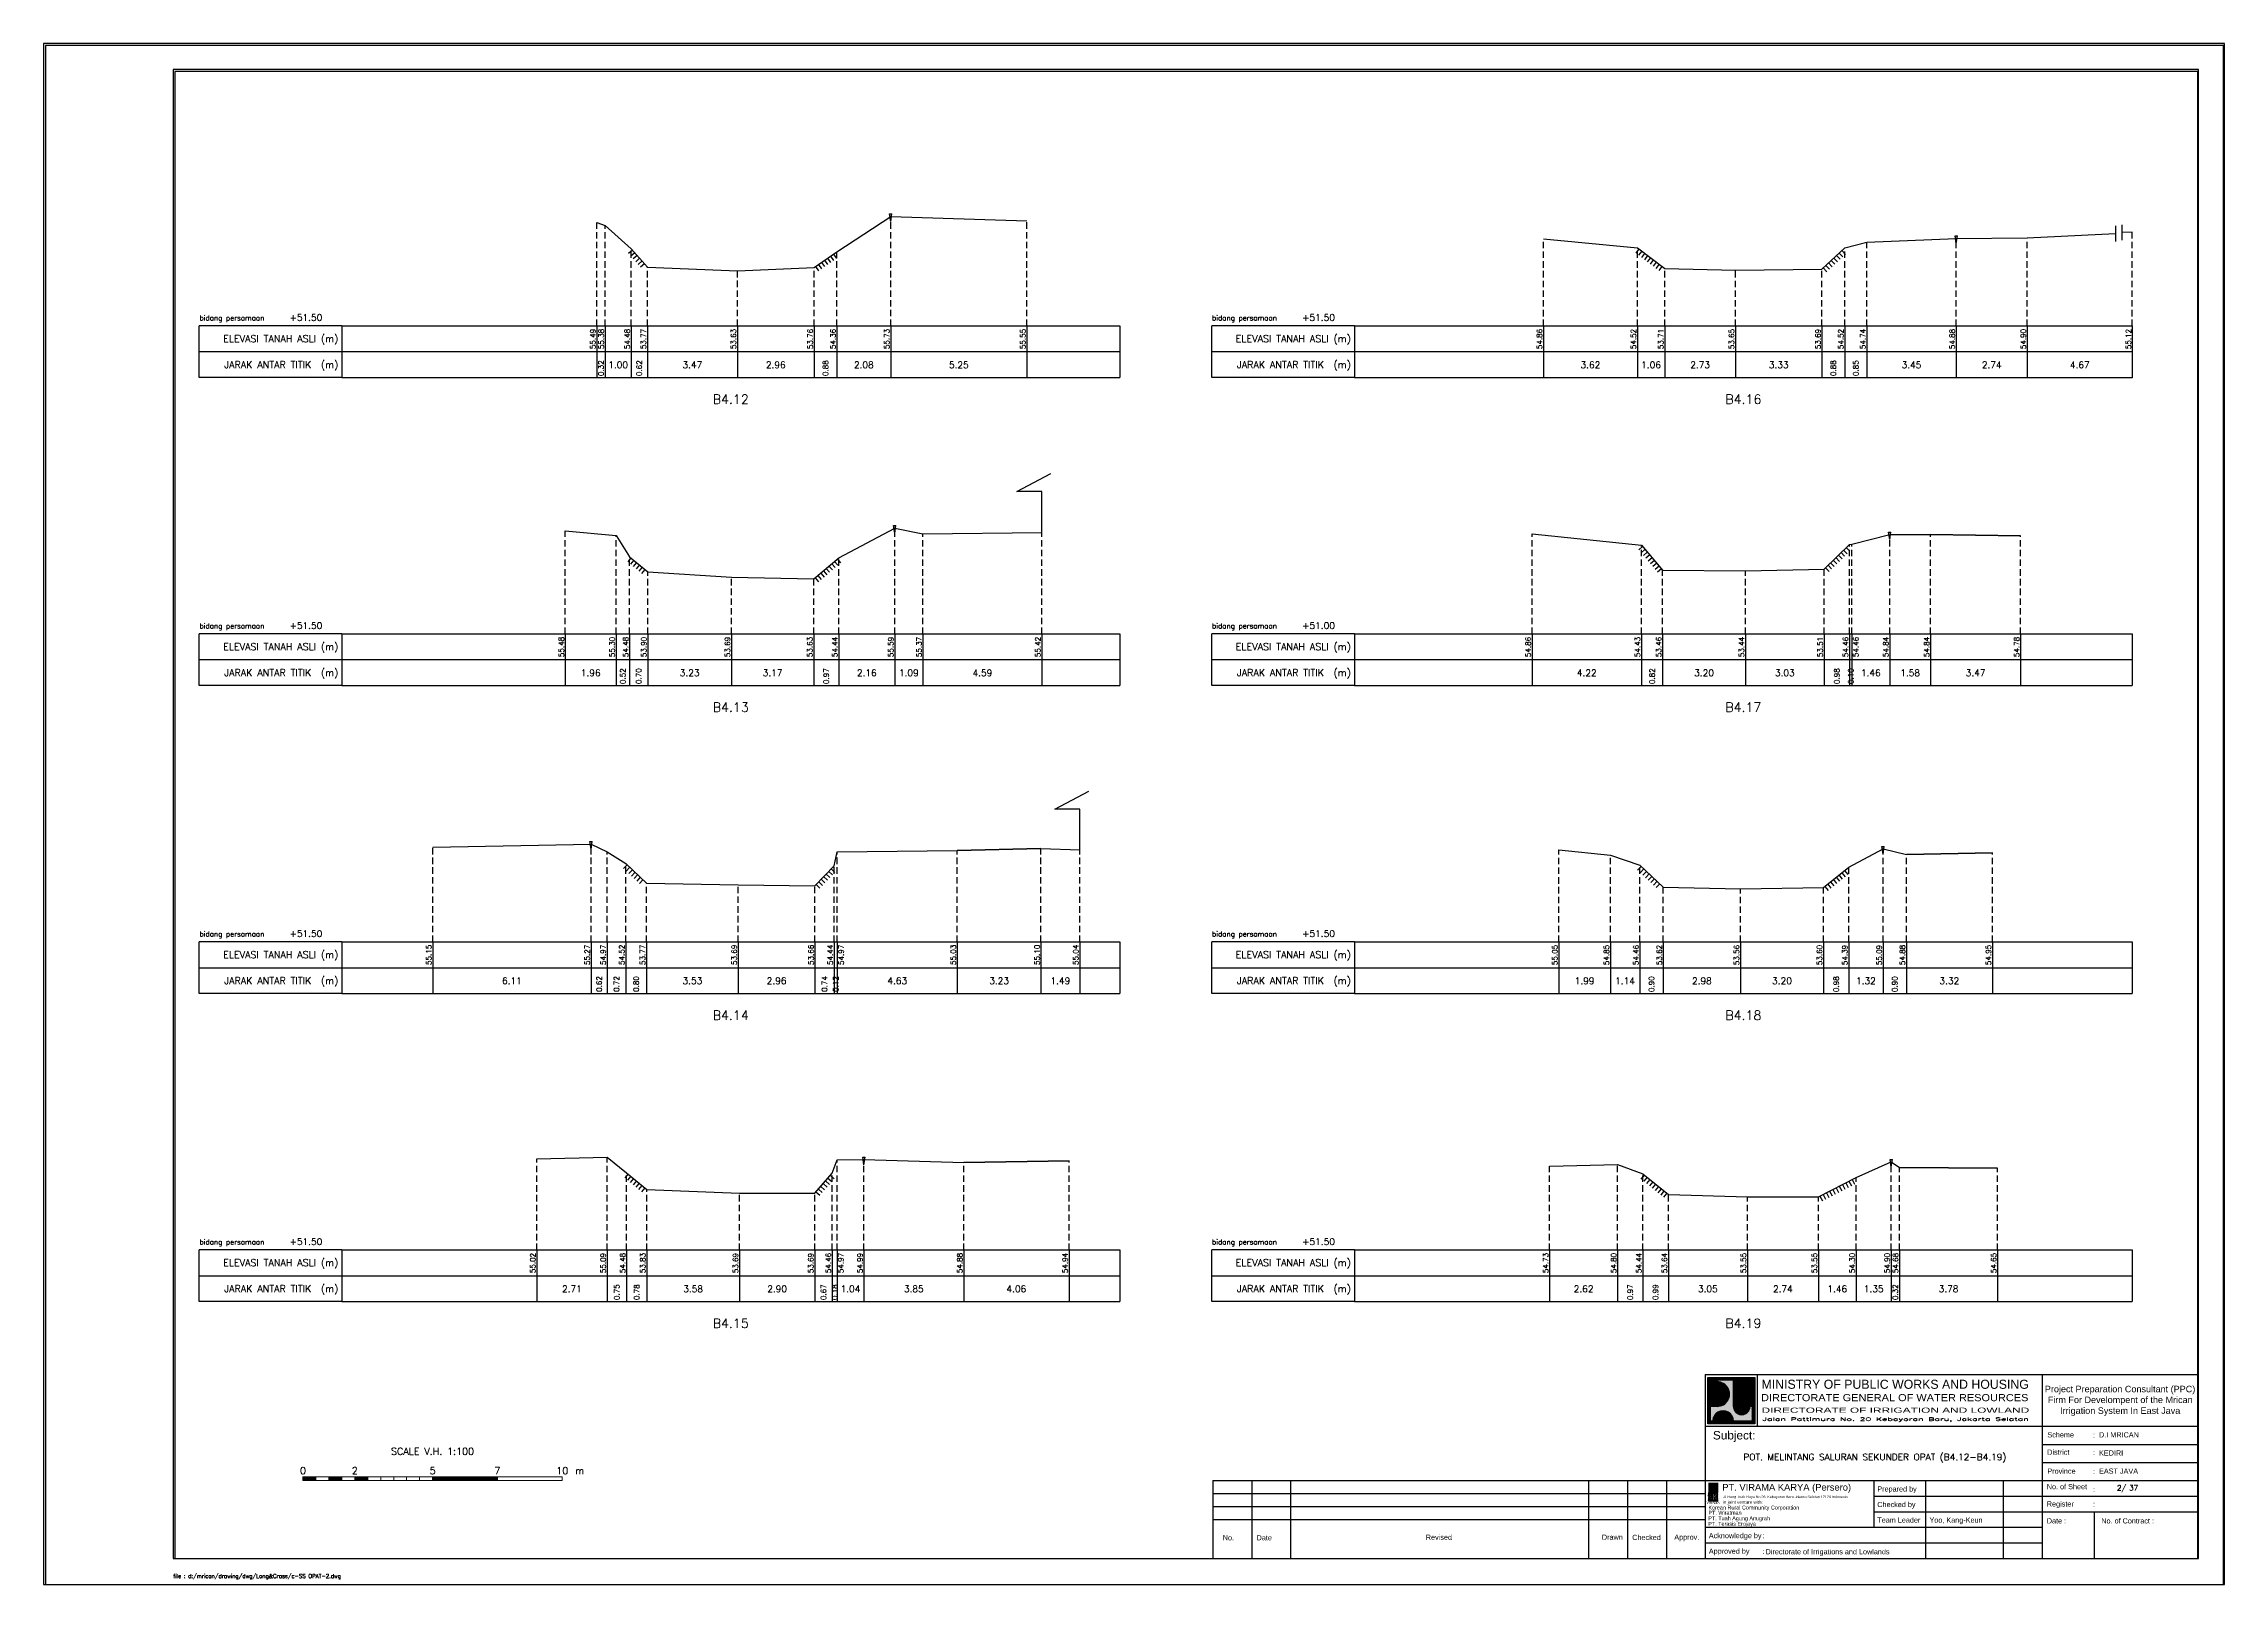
# Model space of a CAD drawing. Header units: inches. Extents: x -11 to 3175, y -842 to -783.
# Drawn here: x 81 to 165.1, y -842 to -782.6 of the extents above; entities that cross this region are included whole.
import ezdxf
from ezdxf.enums import TextEntityAlignment as Align

# ---------------------------------------------------------------- set-up
doc = ezdxf.new("R2010")
doc.units = ezdxf.units.IN
doc.header["$MEASUREMENT"] = 0
doc.linetypes.add('DASHED2', pattern=[0.375, 0.25, -0.125])
doc.layers.add('KOP', color=7, linetype='Continuous')
doc.layers.add('pelengkap', color=7, linetype='Continuous')
doc.styles.add('ARIAL', font='arial.ttf')
doc.styles.add('battang01', font='arial.ttf')
doc.styles.add('L100', font='simplex.shx', dxfattribs={"height": 0.254})
doc.styles.add('L140', font='simplex.shx', dxfattribs={"height": 0.356})
doc.styles.add('L60', font='simplex.shx', dxfattribs={"height": 0.152})
doc.styles.add('L80', font='simplex.shx', dxfattribs={"height": 0.203})
doc.styles.add('ROMANS-N', font='ROMANS.SHX', dxfattribs={"width": 0.8})
doc.styles.add('SONDU', font='arial.ttf')
doc.styles.get("Standard").update_dxf_attribs({"font": 'simplex.shx'})
doc.styles.add('STYLE1', font='arial.ttf', dxfattribs={"height": 0.2})
pattern_1 = [(45, (0, 0), (-0.08838834764831843, 0.08838834764831845), [])]

# ---------------------------------------------------------------- blocks, each defined once
blk = doc.blocks.new('kop')
at = {"layer": 'KOP'}
h = blk.add_hatch(color=3, dxfattribs=at)
h.paths.add_polyline_path([(609.8653532927285, 69.7965174242664), (591.8076082223538, 69.7965174242664), (591.8076082223538, 51.90947071793616), (609.8653532927285, 51.90947071793616)])
h.paths.add_polyline_path([(592.1020534932645, 52.24844148547069), (592.1020534932645, 69.50460869670152), (609.5341911203627, 69.50460869670152), (609.5341911203627, 52.24844148547069)], flags=16)
edge = h.paths.add_edge_path(flags=0)
edge.add_line((608.873529834174, 52.90910277674104), (601.6712012034158, 52.90910277674104))
edge.add_ellipse((597.6820295724688, 52.91975268540099), major_axis=(2.820780363398898, 2.820780363398898), ratio=0.9999999999999934, start_angle=314.8470375744171, end_angle=495.1529624255826)
edge.add_line((593.6928579415221, 52.90910277674104), (592.7627147794652, 52.90910277674104))
edge.add_line((592.7627147794651, 52.90910277674104), (592.7627147794651, 58.62619728620361))
edge.add_line((592.7627147794651, 58.62619728620368), (595.428986556629, 58.62619728620368))
edge.add_ellipse((595.4289865566291, 63.36824099147847), major_axis=(-3.353131261170752, 3.353131261170752), ratio=0.9999999999999983, start_angle=134.9999999999999, end_angle=314.9999999999999)
edge.add_line((595.4289865566291, 68.11028469675327), (595.4289865566291, 68.84394741944757))
edge.add_line((595.4289865566291, 68.84394741944752), (601.6547436091821, 68.84394741944752))
edge.add_line((601.6547436091821, 68.84394741944752), (601.6547436091821, 58.59413430307072))
edge.add_ellipse((604.8563547331537, 58.62619728605213), major_axis=(2.263994459030571, 2.263994459030571), ratio=0.9999999999991376, start_angle=135.5737774266452, end_angle=315.0000000026869)
edge.add_line((608.0581264027169, 58.62619728620368), (608.873529834174, 58.62619728620368))
edge.add_line((608.873529834174, 58.62619728620368), (608.873529834174, 52.9091027767411))
h = blk.add_hatch(dxfattribs=at)
h.set_pattern_fill('ANSI31', color=21)
h.set_pattern_definition(pattern_1)
h.paths.add_polyline_path([(609.5341911203627, 69.50460869670152), (592.1020534932645, 69.50460869670152), (592.1020534932645, 52.24844148547069), (609.5341911203627, 52.24844148547069)])
edge = h.paths.add_edge_path(flags=16)
edge.add_line((608.0581264038578, 58.62619728331649), (608.873529834174, 58.62619728331649))
edge.add_line((608.873529834174, 58.62619728331649), (608.873529834174, 52.90910277674104))
edge.add_line((608.873529834174, 52.90910277674104), (601.6712012043477, 52.90910277674104))
edge.add_ellipse((597.6820295732255, 52.91975268530538), major_axis=(-2.820780363950464, 2.820780363950464), ratio=0.9999999999999999, start_angle=224.8470375717975, end_angle=405.1529624282025)
edge.add_line((593.6928579421033, 52.90910277674104), (592.7627147794651, 52.90910277674104))
edge.add_line((592.7627147794651, 52.90910277674104), (592.7627147794651, 58.62619728331649))
edge.add_line((592.7627147794651, 58.62619728331649), (595.4289865705781, 58.62619728331649))
edge.add_ellipse((595.4289865571182, 63.3682409894528), major_axis=(-3.353131262124677, 3.353131262124677), ratio=0.9999999999999912, start_angle=134.9999999999997, end_angle=314.9999999999998)
edge.add_line((595.4289865571182, 68.11028469676671), (595.4289865571182, 68.84394741944752))
edge.add_line((595.4289865571182, 68.84394741944752), (601.6547436095548, 68.84394741944752))
edge.add_line((601.6547436095548, 68.84394741944752), (601.6547436095548, 58.5941344047481))
edge.add_ellipse((604.8563547345466, 58.62619728331649), major_axis=(-2.263994459341034, 2.263994459341035), ratio=0.999999999999965, start_angle=45.57377555810933, end_angle=225.000000000001)
h = blk.add_hatch(color=3, dxfattribs=at)
edge = h.paths.add_edge_path()
edge.add_line((601.6547436091821, 68.84394741944752), (595.4289865566291, 68.84394741944752))
edge.add_line((595.4289865566291, 68.84394741944752), (595.4289865566291, 68.11028469675321))
edge.add_ellipse((595.4289865566291, 63.36824099147847), major_axis=(-3.353131261170759, 3.353131261170758), ratio=0.9999999999999979, start_angle=134.9999999999999, end_angle=314.99999999999994, ccw=False)
edge.add_line((595.4289865566291, 58.62619728620368), (592.7627147794652, 58.62619728620368))
edge.add_line((592.7627147794651, 58.62619728620368), (592.7627147794651, 52.9091027767411))
edge.add_line((592.7627147794651, 52.90910277674104), (593.692857941522, 52.90910277674104))
edge.add_ellipse((597.6820295724688, 52.91975268540099), major_axis=(-2.820780363398898, 2.820780363398898), ratio=0.9999999999999934, start_angle=-135.1529624255826, end_angle=45.15296242558293, ccw=False)
edge.add_line((601.6712012034156, 52.90910277674104), (608.8735298341738, 52.90910277674104))
edge.add_line((608.873529834174, 52.90910277674104), (608.873529834174, 58.62619728620361))
edge.add_line((608.873529834174, 58.62619728620368), (608.0581264027169, 58.62619728620368))
edge.add_ellipse((604.856354733136, 58.62619728987087), major_axis=(2.263994459042317, 2.263994459042318), ratio=0.9999999999997576, start_angle=134.426222510409, end_angle=314.999999934367, ccw=False)
edge.add_line((601.6547436091821, 58.65826027636805), (601.6547436091821, 68.8439474194476))
h = blk.add_hatch(dxfattribs=at)
h.set_pattern_fill('ANSI31', color=41)
h.set_pattern_definition(pattern_1)
h.paths.add_polyline_path([(595.5939701222399, 25.44229578518152), (591.9923714647559, 25.44229578518152), (591.9923714647559, 22.12011222587194), (595.5939701222399, 22.12011222587194)])
h.paths.add_polyline_path([(594.8290399212113, 23.80107538915849), (595.486404190889, 22.50553331270966), (594.9518442189607, 22.50553331270966), (594.3704352444638, 23.59173922572727), (594.3704352444638, 22.50553331270966), (593.8526512319377, 22.50553331270966), (593.8526512319377, 24.7253559070662), (593.2416323709347, 22.50553331270966), (592.8436656118323, 22.50553331270966), (592.1206616099082, 25.0450254569166), (592.6728596590955, 25.0450254569166), (593.0257276515837, 23.53939475651638), (593.4088768836065, 25.0450254569166), (594.3704352444638, 25.0450254569166), (594.3704352444638, 23.99209855350495), (594.8904903176194, 25.0450254569166), (595.4627761213299, 25.0450254569166)], flags=16)
at = {"color": 2}
blk.add_lwpolyline([(-49.29008735655361, -9.987386569675465), (790.6905617838997, -9.987386569675465), (790.6905617838997, 583.2926438577114), (-49.29008735655361, 583.2926438577114)], close=True, dxfattribs=at)
at = {"color": 6}
blk.add_lwpolyline([(0.6493091440684111, 0.0004927304488262507), (780.7026824837753, 0.0004927304488262507), (780.7026824837753, 573.3047645575871), (0.6493091440684111, 573.3047645575871)], close=True, dxfattribs=at)
at = {"layer": 'KOP', "color": 5}
for p, q in [((590.8030303217506, 70.96299432783698), (590.8030303217506, 29.98464833497903)), ((590.8030303217506, 70.96299432783698), (780.7026824837753, 70.96299432783698)), ((400.9033781597261, 29.98464833497903), (400.9033781597261, 0.0004927304488262507)), ((400.9033781597261, 29.98464833497903), (590.8030303217506, 29.98464833497903)), ((590.8030303217506, 29.98464833497903), (590.8030303217506, 0.0004927304488262507))]:
    blk.add_line(p, q, dxfattribs=at)
at = {"layer": 'KOP', "color": 3}
for p, q in [((591.8076082223538, 69.7965174242664), (609.8653532927285, 69.7965174242664)), ((591.8076082223538, 51.90947071793616), (591.8076082223538, 69.7965174242664)), ((592.1020534932645, 69.50460869670152), (609.5341911203627, 69.50460869670152)), ((592.1020534932645, 52.24844148547069), (592.1020534932645, 69.50460869670152)), ((595.4289865571182, 68.84394741502373), (595.4289865571182, 68.1102846954029)), ((595.4289865566291, 68.84394741944752), (601.6547436091821, 68.84394741944752)), ((601.6547436095548, 58.59413430414176), (601.6547436095548, 68.84394741502373)), ((609.5341911203627, 69.50460869670152), (609.5341911203627, 52.24844148547069)), ((609.8653532927285, 69.7965174242664), (609.8653532927285, 51.90947071793616)), ((609.8653532927285, 51.90947071793616), (591.8076082223538, 51.90947071793616)), ((609.5341911203627, 52.24844148547069), (592.1020534932645, 52.24844148547069)), ((592.7627147794651, 52.90910277674104), (592.7627147794651, 58.62619728620368)), ((595.4289865571182, 58.62619728331649), (592.7627147799426, 58.62619728331649)), ((593.6928579415221, 52.90910277674104), (592.7627147794651, 52.90910277674104)), ((608.873529834174, 52.90910277674104), (601.6712012034156, 52.90910277674104)), ((608.8735298352565, 58.62619728331649), (608.0581264038578, 58.62619728331649)), ((608.873529834174, 58.62619728620368), (608.873529834174, 52.90910277674104)), ((720.7343712747147, 43.97725428375983), (780.7026824837753, 43.97725428375983)), ((720.7343712747147, 36.98095130936949), (780.7026824837753, 36.98095130936949)), ((415.895455961991, 29.98464833497903), (415.895455961991, 0.0004927304488262507)), ((430.8875337642562, 29.98464833497903), (430.8875337642562, 0.0004927304488262507)), ((545.8267969149554, 29.98464833497903), (545.8267969149554, 0.0004927304488262507)), ((560.8188747172203, 29.98464833497903), (560.8188747172203, 0.0004927304488262507)), ((575.8109525194855, 29.98464833497903), (575.8109525194855, 0.0004927304488262507)), ((655.7687007982327, 29.98464833497903), (655.7687007982327, 11.99415497226093)), ((675.7581378679197, 29.98464833497903), (675.7581378679197, 0.0004927304488262507)), ((705.7422934724498, 29.98464833497903), (705.7422934724498, 0.0004927304488262507)), ((400.9033781597261, 24.98728906755738), (590.8030303217506, 24.98728906755738)), ((400.9033781597261, 19.98992980013563), (590.8030303217506, 19.98992980013563)), ((655.7687007982327, 23.98781721407303), (720.7343712747147, 23.98781721407303)), ((655.7687007982327, 17.99098609316704), (720.7343712747147, 17.99098609316704)), ((720.7343712747147, 23.98781721407303), (780.7026824837753, 23.98781721407303)), ((720.7343712747147, 17.99098609316704), (780.7026824837753, 17.99098609316704)), ((740.7238083444017, 17.99098609316704), (740.7238083444017, 0.0004927304488262507)), ((400.9033781597261, 14.99257053271398), (590.8030303217506, 14.99257053271398)), ((590.8030303217506, 5.997323851354935), (720.7343712747147, 5.997323851354935))]:
    blk.add_line(p, q, dxfattribs=at)
at = {"layer": 'KOP', "color": 4}
for p, q in [((610.7924673914374, 70.96299432783698), (610.7924673914374, 50.97355725815018)), ((720.7343712747147, 70.96299432783698), (720.7343712747147, 0.0004927304488262507)), ((590.8030303217506, 50.97355725815018), (720.7343712747147, 50.97355725815018)), ((720.7343712747147, 50.97355725815018), (780.7026824837753, 50.97355725815018)), ((590.8030303217506, 29.98464833497903), (720.7343712747147, 29.98464833497903)), ((720.7343712747147, 29.98464833497903), (780.7026824837753, 29.98464833497903)), ((590.8030303217506, 11.99415497226093), (720.7343712747147, 11.99415497226093))]:
    blk.add_line(p, q, dxfattribs=at)
at = {"layer": 'KOP', "color": 41}
blk.add_line((595.5939701222399, 22.12011222587194), (591.9923714647559, 22.12011222587194), dxfattribs=at)
for points in [[(591.9923714647559, 25.44229578518152), (595.5939701222399, 25.44229578518152)], [(592.2042302093139, 25.44229578518152), (592.4160889538717, 25.44229578518152)], [(592.6279476984296, 25.44229578518152), (592.8398064429874, 25.44229578518152)], [(593.0516651875452, 25.44229578518152), (593.2635239321031, 25.44229578518152)], [(593.475382676661, 25.44229578518152), (593.6872414212188, 25.44229578518152)], [(593.8991001657766, 25.44229578518152), (594.1109589103345, 25.44229578518152)], [(594.3228176548924, 25.44229578518152), (594.5346763994503, 25.44229578518152)], [(594.7465351440081, 25.44229578518152), (594.958393888566, 25.44229578518152)], [(595.1702526331238, 25.44229578518152), (595.3821113776818, 25.44229578518152)], [(592.1206616099082, 25.0450254569166), (592.6728596590955, 25.0450254569166)], [(592.1206616099082, 25.0450254569166), (592.8436656118323, 22.50553331270964)], [(592.6728596590955, 25.04502545691657), (593.0257276515837, 23.53939475651638), (593.4088768836065, 25.04502545691663)], [(592.8436656118323, 22.50553331270966), (593.2416323709347, 22.50553331270966)], [(593.2416323709347, 22.50553331270964), (593.8526512319377, 24.7253559070662)], [(593.4088768836065, 25.0450254569166), (594.3704352444638, 25.0450254569166)], [(593.8526512319377, 22.50553331270966), (593.8526512319377, 24.7253559070662)], [(593.8526512319377, 22.50553331270966), (594.3704352444638, 22.50553331270966)], [(594.3704352444638, 25.0450254569166), (594.3704352444638, 23.99209855350495)], [(594.3704352444638, 23.99209855350495), (594.8904903176194, 25.04502545691664)], [(594.9518442189607, 22.50553331270961), (594.3704352444638, 23.59173922572727)], [(594.3704352444638, 23.59173922572727), (594.3704352444638, 22.50553331270966)], [(594.8290399212113, 23.80107538915849), (595.4627761213299, 25.04502545691658)], [(594.8290399212113, 23.80107538915849), (595.486404190889, 22.50553331270966)], [(594.8904903176194, 25.0450254569166), (595.4627761213299, 25.0450254569166)], [(594.9518442189607, 22.50553331270966), (595.486404190889, 22.50553331270966)]]:
    blk.add_lwpolyline(points, dxfattribs=at)
at = {"layer": 'KOP', "color": 42}
for points in [[(592.1962927759001, 29.11418325926331), (592.1962927759001, 25.44229578518152)], [(592.5354066955362, 29.11418325926331), (592.5354066955362, 25.44229578518152)], [(592.9591241846518, 29.11418325926331), (592.9591241846518, 25.44229578518152)], [(593.3828416737675, 29.11418325926331), (593.3828416737675, 25.44229578518152)], [(593.8065591628832, 29.11418325926331), (593.8065591628832, 25.44229578518152)], [(594.2302766519989, 29.11418325926331), (594.2302766519989, 25.44229578518152)], [(594.6539941411147, 29.11418325926331), (594.6539941411147, 25.44229578518152)], [(595.0777116302304, 29.11418325926331), (595.0777116302304, 25.44229578518152)], [(595.5014291193462, 29.11418325926331), (595.5014291193462, 25.44229578518152)]]:
    blk.add_lwpolyline(points, dxfattribs=at)
at = {"layer": 'KOP', "color": 3}
for centre, major_axis, ratio, start_param, end_param in [((595.4289865571182, 63.3682409894528), (-3.353131262124677, 3.353131262124677), 0.9999999999999912, 2.35619449019234, 5.497787143782134), ((597.6820295732255, 52.91975268530538), (-2.820780363950464, 2.820780363950464), 0.9999999999999998, 3.924321118983262, 7.071253168581014), ((604.8563547345466, 58.62619728331649), (-2.263994459341034, 2.263994459341035), 0.9999999999999651, 0.7853981633974656, 3.926990816987259)]:
    blk.add_ellipse(centre, major_axis=major_axis, ratio=ratio, start_param=start_param, end_param=end_param, dxfattribs=at)
at = {"layer": 'KOP', "color": 5, "style": 'SONDU'}
for s, height, width, p, p2 in [('MINISTRY OF PUBLIC WORKS AND HOUSING', 3.49815148719519, 0.9710490151369037, (612.4932982688147, 65.39724920043633), (715.583635835389, 65.39724920043633)), ('DIRECTORATE GENERAL OF WATER RESOURCES', 2.748547597081934, 1.100714376561997, (612.3259886324004, 60.61804978528377), (715.4154333181652, 60.61804978528377)), ('DIRECTORATE OF IRRIGATION AND LOWLAND', 1.99894370696868, 1.63875262601232, (612.5247331509995, 56.15346481889102), (715.7518429621628, 56.15346481889102))]:
    blk.add_text(s, height=height, dxfattribs=dict(at, width=width)).set_placement(p, p2, align=Align.FIT)
at = {"layer": 'KOP', "color": 3, "style": 'ROMANS-N', "width": 1.832260783358812}
blk.add_text('Jalan Pattimura No. 20 Kebayoran Baru, Jakarta Selatan', height=1.249339816855425, dxfattribs=at).set_placement((612.7914110984061, 53.0739527913797), (715.583635835389, 53.0739527913797), align=Align.FIT)
at = {"layer": 'KOP', "color": 5, "style": 'ARIAL'}
blk.add_text('Subject:', height=3.252150442789123, dxfattribs=at).set_placement((593.7538629287924, 45.86653647040268))
at = {"layer": 'KOP', "color": 3}
for s, height, style, p in [('Scheme', 1.99894370696868, 'battang01', (722.7467307064071, 46.65722556886666)), ('District', 1.99894370696868, 'battang01', (722.6754973804648, 39.96707763894264)), (':', 1.99894370696868, 'battang01', (740.368327375754, 46.56012324452533)), ('D.I MRICAN', 1.99894370696868, 'battang01', (742.6585068305885, 46.65722556886666)), ('Province', 1.99894370696868, 'battang01', (722.7467307064071, 32.66461962008597)), (':', 1.99894370696868, 'battang01', (740.368327375754, 32.56751729574452)), (':', 1.99894370696868, 'battang01', (740.382074427338, 39.86997531646293)), ('KEDIRI', 1.99894370696868, 'battang01', (742.6585068305885, 39.66092259447632)), ('EAST JAVA', 1.99894370696868, 'battang01', (742.6585068305885, 32.66461962008597)), ('Prepared by', 1.99894370696868, 'battang01', (657.1430811109453, 25.78808395849862)), ('No. of Sheet ', 1.99894370696868, 'battang01', (722.520620818671, 26.67669459981798)), (':', 1.99894370696868, 'battang01', (740.3764858407951, 25.61838168175072)), ('in joint venture with:', 1.249339816855425, 'SONDU', (597.5578460284455, 21.07202452231022)), ('Checked by', 1.99894370696868, 'battang01', (657.1430811109453, 19.79125283759251)), ('Register', 1.99894370696868, 'battang01', (722.520620818671, 20.01807698302375)), (':', 1.99894370696868, 'battang01', (740.3598310849088, 19.92097465868241)), ('No.', 2, 'STYLE1', (404.7326663119579, 6.989602865739329)), ('Date', 2, 'STYLE1', (417.7761580577991, 6.989602865739329)), ('Revised', 2, 'STYLE1', (483.0371936477145, 7.169341252978228)), ('Drawn', 2, 'STYLE1', (550.9231662973559, 7.182965166626985)), ('Checked', 2, 'STYLE1', (562.6224972631348, 7.108401592637279)), ('Approv.', 2, 'STYLE1', (578.86250988613, 7.205550314016108)), ('Acknowledge by', 1.99894370696868, 'battang01', (592.1774106344633, 7.797590595780406)), (':', 1.99894370696868, 'battang01', (612.7647815001492, 7.813086169812294)), ('Team Leader', 1.99894370696868, 'battang01', (657.1430811109453, 13.79442171668651)), ('Yoo, Kang-Keun', 1.99894370696868, 'battang01', (677.261691985017, 13.79442171668651)), ('Date :', 1.99894370696868, 'battang01', (722.520620818671, 13.48542904786333)), ('No. of Contract :', 1.99894370696868, 'battang01', (743.5203251274443, 13.48542904786333)), ('Approved by', 1.99894370696868, 'battang01', (592.1774106344633, 1.800759474874411)), (':', 1.99894370696868, 'battang01', (612.8062382028575, 1.771932832116903)), ('Directorate of Irrigations and Lowlands', 1.99894370696868, 'battang01', (614.0846811434608, 1.594699671224788))]:
    blk.add_text(s, height=height, dxfattribs=dict(at, style=style)).set_placement(p)
at = {"layer": 'KOP', "color": 6, "style": 'SONDU'}
blk.add_text('PT. VIRAMA KARYA (Persero)', height=2.580944750812598, dxfattribs=at).set_placement((597.3630730504415, 26.14584984606049))
at = {"layer": 'KOP', "color": 42, "style": 'SONDU'}
blk.add_text('VIRAMA', height=0.9417941134961573, dxfattribs=at).set_placement((591.2959839900191, 21.03873930941651))
at = {"layer": 'KOP', "color": 4, "style": 'SONDU'}
for s, p in [('Korean Rural Community Corporation', (592.0172325651579, 18.85809622764893)), ('PT. Wiratman', (592.0172325651579, 16.86431729777243)), ('PT. Terasis Erojaya', (591.9444979581187, 12.58833032325808)), ('PT. Tuah Agung Anugrah', (591.9984246368545, 14.73155498450907))]:
    blk.add_text(s, height=1.49920778022651, dxfattribs=at).set_placement(p)
at = {"layer": 'KOP', "color": 3, "insert": (719.8583502723425, 60.76950394133539), "char_height": 2.49867963371085, "width": 61.43936713392102, "attachment_point": 4, "style": 'SONDU'}
blk.add_mtext('\\pi1.9124;Project Preparation Consultant (PPC)\\P\\pi3.0493;Firm For Develompent of the Mrican \\P\\pi7.7731;Irrigation System In East Java', dxfattribs=at)
at = {"layer": 'KOP', "color": 2, "insert": (597.5716775050441, 24.25098294227902), "char_height": 0.9994718534843399, "width": 48.71807324837515, "attachment_point": 1, "style": 'SONDU'}
blk.add_mtext('Jl. Hang Tuah Raya No.26, Kebayoran Baru Jakarta Selatan 12120 Indonesia', dxfattribs=at)
blk = doc.blocks.new('*X6')
at = {"color": 0}
for p, q in [((20000, 6250), (25000, 6250)), ((20000, 6200), (25000, 6200)), ((20000, 6150), (25000, 6150)), ((20000, 6100), (25000, 6100)), ((20000, 6050), (25000, 6050))]:
    blk.add_line(p, q, dxfattribs=at)
blk = doc.blocks.new('*X5')
at = {"color": 0}
for p, q in [((14000, 6250), (15000, 6250)), ((14000, 6200), (15000, 6200)), ((14000, 6150), (15000, 6150)), ((14000, 6100), (15000, 6100)), ((14000, 6050), (15000, 6050))]:
    blk.add_line(p, q, dxfattribs=at)
blk = doc.blocks.new('*X3')
at = {"color": 0}
for p, q in [((10000, 6250), (11000, 6250)), ((10000, 6200), (11000, 6200)), ((10000, 6150), (11000, 6150)), ((10000, 6100), (11000, 6100)), ((10000, 6050), (11000, 6050))]:
    blk.add_line(p, q, dxfattribs=at)
blk = doc.blocks.new('*X4')
at = {"color": 0}
for p, q in [((12000, 6250), (13000, 6250)), ((12000, 6200), (13000, 6200)), ((12000, 6150), (13000, 6150)), ((12000, 6100), (13000, 6100)), ((12000, 6050), (13000, 6050))]:
    blk.add_line(p, q, dxfattribs=at)
blk = doc.blocks.new('c100')
at = {"color": 2}
blk.add_lwpolyline([(-5, -1), (79.10000000000002, -1), (79.10000000000002, 58.4), (-5, 58.4)], close=True, dxfattribs=at)
at = {"color": 6}
blk.add_lwpolyline([(0, 0), (78.10000000000002, 0), (78.10000000000002, 57.4), (3.516176065587739e-15, 57.4)], close=True, dxfattribs=at)
at = {"color": 3, "lineweight": 0}
for points in [[(5, 3), (5.5, 3), (5.5, 3.15), (5, 3.15)], [(5.5, 3), (6, 3), (6, 3.15), (5.5, 3.15)], [(6, 3), (6.5, 3), (6.5, 3.15), (6, 3.15)], [(6.5, 3), (7, 3), (7, 3.15), (6.5, 3.15)], [(7, 3), (7.5, 3), (7.5, 3.15), (7, 3.15)], [(7.5, 3), (8, 3), (8, 3.15), (7.5, 3.15)], [(8, 3), (8.5, 3), (8.5, 3.15), (8, 3.15)], [(8.5, 3), (9, 3), (9, 3.15), (8.5, 3.15)], [(9, 3), (9.5, 3), (9.5, 3.15), (9, 3.15)], [(9.5, 3), (10, 3), (10, 3.15), (9.5, 3.15)], [(10, 3), (12.5, 3), (12.5, 3.15), (10, 3.15)], [(12.5, 3), (15, 3), (15, 3.15), (12.5, 3.15)]]:
    blk.add_lwpolyline(points, close=True, dxfattribs=at)
at = {"color": 1, "lineweight": 0, "xscale": 0.0005, "yscale": 0.0005, "zscale": 0.0005}
for name in ['*X3', '*X4', '*X5', '*X6']:
    blk.add_blockref(name, (0, 0), dxfattribs=at)
at = {"color": 3}
for s, p in [('SCALE V.H. 1:100', (10, 4)), ('0', (5, 3.25)), ('2', (7, 3.25)), ('5', (10, 3.25)), ('7', (12.5, 3.25)), ('10', (15, 3.25))]:
    blk.add_text(s, height=0.27, dxfattribs=at).set_placement(p, align=Align.CENTER)
blk.add_text('m', height=0.27, dxfattribs=at).set_placement((15.5, 3.25))
blk = doc.blocks.new('das2')
at = {"color": 5, "linetype": 'Continuous'}
for q in [(0, 1), (17.75, 0.9999999999999973)]:
    blk.add_line((2.75, 1), q, dxfattribs=at)
at = {"color": 3, "linetype": 'Continuous'}
for p, q in [((2.75, 1), (2.75, 0)), ((17.75, 0.9999999999999973), (17.75, -2.664535259100376e-15)), ((0, 0.5000000000000004), (17.75, 0.4999999999999973)), ((2.75, 0), (0, 0)), ((2.75, 0), (17.75, -2.664535259100376e-15))]:
    blk.add_line(p, q, dxfattribs=at)
blk.add_lwpolyline([(0, 0), (0, 1)], dxfattribs=at)
blk.add_text('bidang persamaan', height=0.1, dxfattribs=at).set_placement((0.005000000000000004, 1.100000000000001))
at = {"color": 5, "linetype": 'Continuous'}
for s, p in [('ELEVASI TANAH ASLI (m)', (2.683279515513197, 0.6825000000000001)), ('JARAK ANTAR TITIK  (m)', (2.683279515513197, 0.1825000000000001))]:
    blk.add_text(s, height=0.135, dxfattribs=at).set_placement(p, align=Align.RIGHT)
blk = doc.blocks.new('gbrpatok')
at = {"color": 2, "linetype": 'Continuous'}
for p, q in [((-0.0004517254713327645, 0.0009574234873781506), (0.0004517254713327645, 0.0009574234873781506)), ((0, -0.001962284437723838), (-0.0004517254713327645, 0.0009574234873781506)), ((0, -0.001962284437723838), (0.0004517254713327645, 0.0009574234873781506))]:
    blk.add_line(p, q, dxfattribs=at)
blk = doc.blocks.new('rumahka')
at = {"color": 3, "linetype": 'Continuous'}
blk.add_lwpolyline([(0, 0), (0, 0.01576461611489322), (-0.009615698653525406, 0.01576461611489322), (0.003502072417772339, 0.02270718004444916)], dxfattribs=at)

msp = doc.modelspace()

# ---------------------------------------------------------------- linework, layer by layer
at = {"color": 1, "linetype": 'DASHED2', "lineweight": -3}
for p, q in [((102.334753066127, -793.4875069174174), (102.334753066127, -789.4995069174174)), ((102.655176646127, -793.4875069174174), (102.655176646127, -789.6075069174174)), ((113.670143866127, -793.4875069174174), (113.670143866127, -789.2585069174173)), ((118.918545103127, -793.4875069174174), (118.918545103127, -789.4345069174174)), ((103.658809436127, -793.4875069174174), (103.658809436127, -790.5085069174173)), ((138.84041556988, -793.4887141894189), (138.84041556988, -790.1287141894189)), ((142.46191716988, -793.4887141894189), (142.46191716988, -790.473714189419)), ((150.46026642288, -793.4887141894189), (150.46026642288, -790.4707141894189)), ((151.31092716788, -793.4887141894189), (151.31092716788, -790.2497141894189)), ((154.75720544988, -793.4887141894189), (154.75720544988, -790.111714189419)), ((157.4974981348799, -793.4887141894189), (157.4974981348799, -790.0857141894189)), ((161.54960904688, -793.4887141894189), (161.54960904688, -789.8647141894189)), ((104.283283635127, -793.4875069174174), (104.283283635127, -791.2135069174174)), ((107.753843249127, -793.4875069174174), (107.753843249127, -791.3605069174174)), ((110.715935174127, -793.4875069174174), (110.715935174127, -791.2315069174174)), ((111.593969499127, -793.4875069174174), (111.593969499127, -790.6275069174173)), ((143.51922617988, -793.4887141894189), (143.51922617988, -791.275714189419)), ((146.24699904788, -793.4887141894189), (146.24699904788, -791.337714189419)), ((149.57999191388, -793.4887141894189), (149.57999191388, -791.295714189419)), ((101.1188456889213, -805.3625987274182), (101.1188456889213, -801.3825987274182)), ((113.8250572789213, -805.3625987274182), (113.8250572789213, -801.2775987274182)), ((119.4972763329213, -805.3625987274182), (119.4972763329213, -801.4445987274182)), ((103.0769053889213, -805.3625987274182), (103.0769053889213, -801.5665987274182)), ((114.9106842859213, -805.3625987274182), (114.9106842859213, -801.4955987274183)), ((138.3996613100066, -805.3621951685091), (138.3996613100066, -801.499195168509)), ((142.6206481780065, -805.3621951685091), (142.6206481780065, -801.936195168509)), ((150.6418318690066, -805.3621951685091), (150.6418318690066, -801.907195168509)), ((150.7378086370066, -805.3621951685091), (150.7378086370066, -801.8981951685091)), ((152.1941217900066, -805.3621951685091), (152.1941217900066, -801.5241951685091)), ((153.7699809210065, -805.3621951685091), (153.7699809210065, -801.518195168509)), ((157.2421233750066, -805.3621951685091), (157.2421233750066, -801.580195168509)), ((103.5982569989213, -805.3625987274182), (103.5982569989213, -802.3825987274182)), ((104.2996982299213, -805.3625987274182), (104.2996982299213, -802.9655987274182)), ((111.6657698959213, -805.3625987274182), (111.6657698959213, -802.4205987274182)), ((143.4357479110066, -805.3621951685091), (143.4357479110066, -802.903195168509)), ((146.6335282960066, -805.3621951685091), (146.6335282960066, -802.9231951685091)), ((149.6634710830066, -805.3621951685091), (149.6634710830066, -802.8561951685091)), ((107.5285978759213, -805.3625987274182), (107.5285978759213, -803.1735987274183)), ((110.6995205249213, -805.3625987274182), (110.6995205249213, -803.2365987274183)), ((96.00507055713969, -817.2306580173776), (96.00507055713969, -813.5816580173775)), ((102.1138159271397, -817.2306580173776), (102.1138159271397, -813.4576580173775)), ((102.7309358511397, -817.2306580173776), (102.7309358511397, -813.7576580173776)), ((111.6073004301397, -817.2306580173776), (111.6073004301397, -813.7596580173775)), ((116.2330805671397, -817.2306580173776), (116.2330805671397, -813.7016580173776)), ((119.4627013371397, -817.2306580173776), (119.4627013371397, -813.6296580173776)), ((120.9557107871397, -817.2306580173776), (120.9557107871397, -813.6866580173776)), ((139.4319260875408, -817.2370431937904), (139.4319260875408, -813.6870431937905)), ((141.4197725975408, -817.2370431937904), (141.4197725975408, -813.8910431937904)), ((151.9376908775408, -817.2370431937904), (151.9376908775408, -813.6490431937905)), ((152.8347638955408, -817.2370431937904), (152.8347638955408, -813.8580431937904)), ((156.1523705805408, -817.2370431937904), (156.1523705805408, -813.7920431937904)), ((103.4503225671397, -817.2306580173776), (103.4503225671397, -814.2096580173776)), ((111.4860435171397, -817.2306580173776), (111.4860435171397, -814.2946580173775)), ((142.5567378345408, -817.2370431937904), (142.5567378345408, -814.2740431937905)), ((150.6138985975408, -817.2370431937904), (150.6138985975408, -814.3470431937905)), ((104.2522873431397, -817.2306580173776), (104.2522873431397, -814.9646580173776)), ((107.7864119821397, -817.2306580173776), (107.7864119821397, -815.0366580173776)), ((110.7469355251397, -817.2306580173776), (110.7469355251397, -815.0716580173776)), ((143.4610572885408, -817.2370431937904), (143.4610572885408, -815.1190431937904)), ((146.4399912675408, -817.2370431937904), (146.4399912675408, -815.1790431937904)), ((149.6381617955408, -817.2370431937904), (149.6381617955408, -815.1340431937905)), ((100.0169281893322, -829.111893725543), (100.0169281893322, -825.593893725543)), ((102.7301690133322, -829.111893725543), (102.7301690133322, -825.525893725543)), ((111.5974309163322, -829.111893725543), (111.5974309163322, -825.637893725543)), ((112.6354891993322, -829.111893725543), (112.6354891993322, -825.625893725543)), ((116.4815413313322, -829.111893725543), (116.4815413313322, -825.731893725543)), ((120.5434806633322, -829.111893725543), (120.5434806633322, -825.671893725543)), ((141.7003747746026, -829.1122285910016), (141.7003747746026, -825.8172285910016)), ((152.2505164346026, -829.1122285910016), (152.2505164346026, -825.7112285910016)), ((103.4827503743322, -829.111893725543), (103.4827503743322, -826.131893725543)), ((111.4141677843322, -829.111893725543), (111.4141677843322, -826.150893725543)), ((139.0762821146026, -829.1122285910016), (139.0762821146026, -825.8832285910015)), ((142.6716874346026, -829.1122285910016), (142.6716874346026, -826.1742285910016)), ((150.9002568296026, -829.1122285910016), (150.9002568296026, -826.3082285910016)), ((152.5721451026026, -829.1122285910016), (152.5721451026026, -825.9292285910016)), ((156.3542197616026, -829.1122285910016), (156.3542197616026, -825.9602285910015)), ((104.2599034883322, -829.111893725543), (104.2599034883322, -826.777893725543)), ((107.8365138923322, -829.111893725543), (107.8365138923322, -826.9228937255431)), ((110.7393156843322, -829.111893725543), (110.7393156843322, -826.919893725543)), ((143.6576833156026, -829.1122285910016), (143.6576833156026, -826.9692285910015)), ((146.7056318546026, -829.1122285910016), (146.7056318546026, -827.0592285910016)), ((149.4415356586026, -829.1122285910016), (149.4415356586026, -827.0642285910016))]:
    msp.add_line(p, q, dxfattribs=at)
at = {"color": 2, "linetype": 'Continuous', "lineweight": -3}
for p, q in [((102.334753066127, -789.4995069174174), (102.655176646127, -789.6075069174174)), ((102.655176646127, -789.6075069174174), (103.658809436127, -790.5085069174173)), ((111.593969499127, -790.6275069174173), (113.670143866127, -789.2585069174173)), ((113.670143866127, -789.2585069174173), (118.918545103127, -789.4345069174174)), ((160.89960904688, -789.6246081822223), (160.89960904688, -790.2246081822223)), ((161.1495978911505, -789.5834190123823), (161.1495978911505, -790.1834190123822)), ((103.658809436127, -790.5085069174173), (104.283283635127, -791.2135069174174)), ((138.84041556988, -790.1287141894189), (142.46191716988, -790.473714189419)), ((142.46191716988, -790.473714189419), (143.51922617988, -791.275714189419)), ((149.57999191388, -791.295714189419), (150.46026642288, -790.4707141894189)), ((150.46026642288, -790.4707141894189), (151.31092716788, -790.2497141894189)), ((151.31092716788, -790.2497141894189), (154.75720544988, -790.111714189419)), ((154.75720544988, -790.111714189419), (157.4974981348799, -790.0857141894189)), ((157.4974981348799, -790.0857141894189), (160.89960904688, -789.9246081822223)), ((161.54960904688, -789.8647141894189), (161.1495978911505, -789.8834190123822)), ((104.283283635127, -791.2135069174174), (107.753843249127, -791.3605069174174)), ((107.753843249127, -791.3605069174174), (110.715935174127, -791.2315069174174)), ((110.715935174127, -791.2315069174174), (111.593969499127, -790.6275069174173)), ((143.51922617988, -791.275714189419), (146.24699904788, -791.337714189419)), ((146.24699904788, -791.337714189419), (149.57999191388, -791.295714189419)), ((101.1188456889213, -801.3825987274182), (103.0769053889213, -801.5665987274182)), ((111.6657698959213, -802.4205987274182), (113.8250572789213, -801.2775987274182)), ((113.8250572789213, -801.2775987274182), (114.9106842859213, -801.4955987274183)), ((114.9106842859213, -801.4955987274183), (119.4972763329213, -801.4445987274182)), ((103.0769053889213, -801.5665987274182), (103.5982569989213, -802.3825987274182)), ((138.3996613100066, -801.499195168509), (142.6206481780065, -801.936195168509)), ((142.6206481780065, -801.936195168509), (143.4357479110066, -802.903195168509)), ((149.6634710830066, -802.8561951685091), (150.6418318690066, -801.907195168509)), ((150.6418318690066, -801.907195168509), (150.7378086370066, -801.8981951685091)), ((150.7378086370066, -801.8981951685091), (152.1941217900066, -801.5241951685091)), ((152.1941217900066, -801.5241951685091), (153.7699809210065, -801.518195168509)), ((153.7699809210065, -801.518195168509), (157.2421233750066, -801.580195168509)), ((103.5982569989213, -802.3825987274182), (104.2996982299213, -802.9655987274182)), ((104.2996982299213, -802.9655987274182), (107.5285978759213, -803.1735987274183)), ((110.6995205249213, -803.2365987274183), (111.6657698959213, -802.4205987274182)), ((143.4357479110066, -802.903195168509), (146.6335282960066, -802.9231951685091)), ((146.6335282960066, -802.9231951685091), (149.6634710830066, -802.8561951685091)), ((107.5285978759213, -803.1735987274183), (110.6995205249213, -803.2365987274183)), ((96.00507055713969, -813.5816580173775), (102.1138159271397, -813.4576580173775)), ((102.1138159271397, -813.4576580173775), (102.7309358511397, -813.7576580173776)), ((102.7309358511397, -813.7576580173776), (103.4503225671397, -814.2096580173776)), ((111.4860435171397, -814.2946580173775), (111.6073004301397, -813.7596580173775)), ((111.6073004301397, -813.7596580173775), (116.2330805671397, -813.7016580173776)), ((116.2330805671397, -813.7016580173776), (119.4627013371397, -813.6296580173776)), ((119.4627013371397, -813.6296580173776), (120.9557107871397, -813.6866580173776)), ((139.4319260875408, -813.6870431937905), (141.4197725975408, -813.8910431937904)), ((141.4197725975408, -813.8910431937904), (142.5567378345408, -814.2740431937905)), ((150.6138985975408, -814.3470431937905), (151.9376908775408, -813.6490431937905)), ((151.9376908775408, -813.6490431937905), (152.8347638955408, -813.8580431937904)), ((152.8347638955408, -813.8580431937904), (156.1523705805408, -813.7920431937904)), ((103.4503225671397, -814.2096580173776), (104.2522873431397, -814.9646580173776)), ((110.7469355251397, -815.0716580173776), (111.4860435171397, -814.2946580173775)), ((142.5567378345408, -814.2740431937905), (143.4610572885408, -815.1190431937904)), ((149.6381617955408, -815.1340431937905), (150.6138985975408, -814.3470431937905)), ((104.2522873431397, -814.9646580173776), (107.7864119821397, -815.0366580173776)), ((107.7864119821397, -815.0366580173776), (110.7469355251397, -815.0716580173776)), ((143.4610572885408, -815.1190431937904), (146.4399912675408, -815.1790431937904)), ((146.4399912675408, -815.1790431937904), (149.6381617955408, -815.1340431937905)), ((100.0169281893322, -825.593893725543), (102.7301690133322, -825.525893725543)), ((102.7301690133322, -825.525893725543), (103.4827503743322, -826.131893725543)), ((111.4141677843322, -826.150893725543), (111.5974309163322, -825.637893725543)), ((111.5974309163322, -825.637893725543), (112.6354891993322, -825.625893725543)), ((112.6354891993322, -825.625893725543), (116.4815413313322, -825.731893725543)), ((116.4815413313322, -825.731893725543), (120.5434806633322, -825.671893725543)), ((139.0762821146026, -825.8832285910015), (141.7003747746026, -825.8172285910016)), ((141.7003747746026, -825.8172285910016), (142.6716874346026, -826.1742285910016)), ((150.9002568296026, -826.3082285910016), (152.2505164346026, -825.7112285910016)), ((152.2505164346026, -825.7112285910016), (152.5721451026026, -825.9292285910016)), ((103.4827503743322, -826.131893725543), (104.2599034883322, -826.777893725543)), ((110.7393156843322, -826.919893725543), (111.4141677843322, -826.150893725543)), ((142.6716874346026, -826.1742285910016), (143.6576833156026, -826.9692285910015)), ((149.4415356586026, -827.0642285910016), (150.9002568296026, -826.3082285910016)), ((152.5721451026026, -825.9292285910016), (156.3542197616026, -825.9602285910015)), ((104.2599034883322, -826.777893725543), (107.8365138923322, -826.9228937255431)), ((107.8365138923322, -826.9228937255431), (110.7393156843322, -826.919893725543)), ((143.6576833156026, -826.9692285910015), (146.7056318546026, -827.0592285910016)), ((146.7056318546026, -827.0592285910016), (149.4415356586026, -827.0642285910016))]:
    msp.add_line(p, q, dxfattribs=at)
at = {"color": 1, "linetype": 'Continuous', "lineweight": -3}
for p, q in [((102.334753066127, -793.4875069174174), (102.334753066127, -795.4875069174174)), ((102.655176646127, -793.4875069174174), (102.655176646127, -795.4875069174174)), ((103.658809436127, -793.4875069174174), (103.658809436127, -795.4875069174174)), ((104.283283635127, -793.4875069174174), (104.283283635127, -795.4875069174174)), ((107.753843249127, -793.4875069174174), (107.753843249127, -795.4875069174174)), ((110.715935174127, -793.4875069174174), (110.715935174127, -795.4875069174174)), ((111.593969499127, -793.4875069174174), (111.593969499127, -795.4875069174174)), ((113.670143866127, -793.4875069174174), (113.670143866127, -795.4875069174174)), ((118.918545103127, -793.4875069174174), (118.918545103127, -795.4875069174174)), ((138.84041556988, -793.4887141894189), (138.84041556988, -795.4887141894189)), ((142.46191716988, -793.4887141894189), (142.46191716988, -795.4887141894189)), ((143.51922617988, -793.4887141894189), (143.51922617988, -795.4887141894189)), ((146.24699904788, -793.4887141894189), (146.24699904788, -795.4887141894189)), ((149.57999191388, -793.4887141894189), (149.57999191388, -795.4887141894189)), ((150.46026642288, -793.4887141894189), (150.46026642288, -795.4887141894189)), ((151.31092716788, -793.4887141894189), (151.31092716788, -795.4887141894189)), ((154.75720544988, -793.4887141894189), (154.75720544988, -795.4887141894189)), ((157.4974981348799, -793.4887141894189), (157.4974981348799, -795.4887141894189)), ((161.54960904688, -793.4887141894189), (161.54960904688, -795.4887141894189)), ((101.1188456889213, -805.3625987274182), (101.1188456889213, -807.3625987274182)), ((103.0769053889213, -805.3625987274182), (103.0769053889213, -807.3625987274182)), ((103.5982569989213, -805.3625987274182), (103.5982569989213, -807.3625987274182)), ((104.2996982299213, -805.3625987274182), (104.2996982299213, -807.3625987274182)), ((107.5285978759213, -805.3625987274182), (107.5285978759213, -807.3625987274182)), ((110.6995205249213, -805.3625987274182), (110.6995205249213, -807.3625987274182)), ((111.6657698959213, -805.3625987274182), (111.6657698959213, -807.3625987274182)), ((113.8250572789213, -805.3625987274182), (113.8250572789213, -807.3625987274182)), ((114.9106842859213, -805.3625987274182), (114.9106842859213, -807.3625987274182)), ((119.4972763329213, -805.3625987274182), (119.4972763329213, -807.3625987274182)), ((138.3996613100066, -805.3621951685091), (138.3996613100066, -807.3621951685091)), ((142.6206481780065, -805.3621951685091), (142.6206481780065, -807.3621951685091)), ((143.4357479110066, -805.3621951685091), (143.4357479110066, -807.3621951685091)), ((146.6335282960066, -805.3621951685091), (146.6335282960066, -807.3621951685091)), ((149.6634710830066, -805.3621951685091), (149.6634710830066, -807.3621951685091)), ((150.6418318690066, -805.3621951685091), (150.6418318690066, -807.3621951685091)), ((150.7378086370066, -805.3621951685091), (150.7378086370066, -807.3621951685091)), ((152.1941217900066, -805.3621951685091), (152.1941217900066, -807.3621951685091)), ((153.7699809210065, -805.3621951685091), (153.7699809210065, -807.3621951685091)), ((157.2421233750066, -805.3621951685091), (157.2421233750066, -807.3621951685091)), ((96.00507055713969, -817.2306580173776), (96.00507055713969, -819.2306580173776)), ((102.1138159271397, -817.2306580173776), (102.1138159271397, -819.2306580173776)), ((102.7309358511397, -817.2306580173776), (102.7309358511397, -819.2306580173776)), ((103.4503225671397, -817.2306580173776), (103.4503225671397, -819.2306580173776)), ((104.2522873431397, -817.2306580173776), (104.2522873431397, -819.2306580173776)), ((107.7864119821397, -817.2306580173776), (107.7864119821397, -819.2306580173776)), ((110.7469355251397, -817.2306580173776), (110.7469355251397, -819.2306580173776)), ((111.4860435171397, -817.2306580173776), (111.4860435171397, -819.2306580173776)), ((111.6073004301397, -817.2306580173776), (111.6073004301397, -819.2306580173776)), ((116.2330805671397, -817.2306580173776), (116.2330805671397, -819.2306580173776)), ((119.4627013371397, -817.2306580173776), (119.4627013371397, -819.2306580173776)), ((120.9557107871397, -817.2306580173776), (120.9557107871397, -819.2306580173776)), ((139.4319260875408, -817.2370431937904), (139.4319260875408, -819.2370431937904)), ((141.4197725975408, -817.2370431937904), (141.4197725975408, -819.2370431937904)), ((142.5567378345408, -817.2370431937904), (142.5567378345408, -819.2370431937904)), ((143.4610572885408, -817.2370431937904), (143.4610572885408, -819.2370431937904)), ((146.4399912675408, -817.2370431937904), (146.4399912675408, -819.2370431937904)), ((149.6381617955408, -817.2370431937904), (149.6381617955408, -819.2370431937904)), ((150.6138985975408, -817.2370431937904), (150.6138985975408, -819.2370431937904)), ((151.9376908775408, -817.2370431937904), (151.9376908775408, -819.2370431937904)), ((152.8347638955408, -817.2370431937904), (152.8347638955408, -819.2370431937904)), ((156.1523705805408, -817.2370431937904), (156.1523705805408, -819.2370431937904)), ((100.0169281893322, -829.111893725543), (100.0169281893322, -831.111893725543)), ((102.7301690133322, -829.111893725543), (102.7301690133322, -831.111893725543)), ((103.4827503743322, -829.111893725543), (103.4827503743322, -831.111893725543)), ((104.2599034883322, -829.111893725543), (104.2599034883322, -831.111893725543)), ((107.8365138923322, -829.111893725543), (107.8365138923322, -831.111893725543)), ((110.7393156843322, -829.111893725543), (110.7393156843322, -831.111893725543)), ((111.4141677843322, -829.111893725543), (111.4141677843322, -831.111893725543)), ((111.5974309163322, -829.111893725543), (111.5974309163322, -831.111893725543)), ((112.6354891993322, -829.111893725543), (112.6354891993322, -831.111893725543)), ((116.4815413313322, -829.111893725543), (116.4815413313322, -831.111893725543)), ((120.5434806633322, -829.111893725543), (120.5434806633322, -831.111893725543)), ((139.0762821146026, -829.1122285910016), (139.0762821146026, -831.1122285910016)), ((141.7003747746026, -829.1122285910016), (141.7003747746026, -831.1122285910016)), ((142.6716874346026, -829.1122285910016), (142.6716874346026, -831.1122285910016)), ((143.6576833156026, -829.1122285910016), (143.6576833156026, -831.1122285910016)), ((146.7056318546026, -829.1122285910016), (146.7056318546026, -831.1122285910016)), ((149.4415356586026, -829.1122285910016), (149.4415356586026, -831.1122285910016)), ((150.9002568296026, -829.1122285910016), (150.9002568296026, -831.1122285910016)), ((152.2505164346026, -829.1122285910016), (152.2505164346026, -831.1122285910016)), ((152.5721451026026, -829.1122285910016), (152.5721451026026, -831.1122285910016)), ((156.3542197616026, -829.1122285910016), (156.3542197616026, -831.1122285910016))]:
    msp.add_line(p, q, dxfattribs=at)
at = {"layer": 'pelengkap', "color": 1, "linetype": 'Continuous', "lineweight": -3}
for p, q in [((142.5176880094708, -790.516018012548), (142.3968199433877, -790.6753632685217)), ((103.7052238036944, -790.5609064067595), (103.5555109770024, -790.6935188855233)), ((103.7980525388291, -790.6657053854439), (103.6483397121371, -790.7983178642077)), ((103.8908812739638, -790.7705043641282), (103.7411684472718, -790.903116842892)), ((103.9837100090985, -790.8753033428126), (103.8339971824065, -791.0079158215764)), ((104.0765387442332, -790.9801023214969), (103.9268259175412, -791.1127148002607)), ((104.1693674793679, -791.0849013001813), (104.0196546526759, -791.2175137789451)), ((110.7736073313833, -791.1918342281034), (110.8869578722805, -791.3566118202642)), ((110.8889516458958, -791.1124888494754), (111.0023021867931, -791.2772664416362)), ((111.0042959604083, -791.0331434708474), (111.1176465013056, -791.1979210630083)), ((111.1196402749209, -790.9537980922195), (111.2329908158181, -791.1185756843803)), ((111.2349845894334, -790.8744527135915), (111.3483351303307, -791.0392303057523)), ((111.3503289039459, -790.7951073349635), (111.4636794448432, -790.9598849271243)), ((111.4656732184584, -790.7157619563355), (111.5790237593557, -790.8805395484964)), ((142.6292296886523, -790.600625658806), (142.5083616225693, -790.7599709147797)), ((142.7407713678339, -790.6852333050641), (142.6199033017508, -790.8445785610378)), ((142.8523130470155, -790.7698409513222), (142.7314449809324, -790.9291862072959)), ((142.9638547261971, -790.8544485975802), (142.842986660114, -791.0137938535539)), ((143.0753964053787, -790.9390562438383), (142.9545283392956, -791.098401499812)), ((143.1869380845603, -791.0236638900964), (143.0660700184772, -791.18300914607)), ((143.2984797637419, -791.1082715363544), (143.1776116976588, -791.2676167923281)), ((143.4100214429234, -791.1928791826125), (143.2891533768403, -791.3522244385862)), ((149.6310669680397, -791.2478462581646), (149.7678324859095, -791.3937749843354)), ((149.7332170763593, -791.1521103956559), (149.869982594229, -791.2980391218267)), ((149.8353671846789, -791.0563745331472), (149.9721327025486, -791.202303259318)), ((149.9375172929984, -790.9606386706384), (150.0742828108681, -791.1065673968093)), ((150.039667401318, -790.8649028081297), (150.1764329191877, -791.0108315343006)), ((150.1418175096375, -790.769166945621), (150.2785830275073, -790.9150956717918)), ((150.2439676179571, -790.6734310831123), (150.3807331358268, -790.8193598092831)), ((150.3461177262767, -790.5776952206036), (150.4828832441464, -790.7236239467744)), ((142.6657630624079, -801.9897175676093), (142.5128419221215, -802.1186172373276)), ((142.7559928312107, -802.0967623658099), (142.6030716909242, -802.2256620355282)), ((142.8462226000135, -802.2038071640105), (142.693301459727, -802.3327068337288)), ((142.9364523688162, -802.3108519622111), (142.7835312285298, -802.4397516319294)), ((150.316664835782, -802.2226038796372), (150.4559156685012, -802.3661629461812)), ((150.4171561823628, -802.1251282967338), (150.5564070150821, -802.2686873632779)), ((150.5176475289437, -802.0276527138304), (150.6568983616629, -802.1712117803745)), ((103.6520903569296, -802.4273421019617), (103.5242521439482, -802.5811516962714)), ((103.7597570729464, -802.5168288510487), (103.631918859965, -802.6706384453583)), ((103.8674237889632, -802.6063156001356), (103.7395855759818, -802.7601251944453)), ((103.97509050498, -802.6958023492226), (103.8472522919985, -802.8496119435323)), ((104.0827572209968, -802.7852890983096), (103.9549190080153, -802.9390986926193)), ((104.1904239370135, -802.8747758473966), (104.0625857240321, -803.0285854417062)), ((110.8599622164477, -803.1011053193861), (110.9890035574306, -803.2539069303637)), ((110.966923344132, -803.010776380698), (111.0959646851149, -803.1635779916755)), ((111.0738844718163, -802.9204474420098), (111.2029258127992, -803.0732490529874)), ((111.1808455995006, -802.8301185033217), (111.3098869404834, -802.9829201142993)), ((111.2878067271848, -802.7397895646336), (111.4168480681677, -802.8925911756112)), ((111.3947678548691, -802.6494606259455), (111.523809195852, -802.8022622369231)), ((111.5017289825534, -802.5591316872574), (111.6307703235363, -802.711933298235)), ((111.6086901102377, -802.4688027485693), (111.7377314512206, -802.6216043595468)), ((143.026682137619, -802.4178967604117), (142.8737609973325, -802.54679643013)), ((143.1169119064218, -802.5249415586123), (142.9639907661353, -802.6538412283306)), ((143.2071416752246, -802.631986356813), (143.0542205349381, -802.7608860265312)), ((143.2973714440273, -802.7390311550135), (143.1444503037409, -802.8679308247318)), ((143.3876012128301, -802.8460759532142), (143.2346800725436, -802.9749756229324)), ((149.713716756297, -802.8074573770574), (149.8529675890162, -802.9510164436015)), ((149.8142081028778, -802.709981794154), (149.953458935597, -802.8535408606981)), ((149.9146994494587, -802.6125062112507), (150.0539502821779, -802.7560652777947)), ((150.0151907960395, -802.5150306283473), (150.1544416287587, -802.6585896948914)), ((150.1156821426203, -802.4175550454439), (150.2549329753396, -802.561114111988)), ((150.2161734892012, -802.3200794625405), (150.3554243219204, -802.4636385290846)), ((110.7530010887634, -803.1914342580742), (110.8820424297463, -803.3442358690518)), ((103.5012899172778, -814.2576406102618), (103.3641967947514, -814.4032616106565)), ((103.6032246175541, -814.3536057960301), (103.4661314950277, -814.4992267964249)), ((103.7051593178304, -814.4495709817985), (103.568066195304, -814.5951919821932)), ((103.8070940181067, -814.5455361675669), (103.6700008955803, -814.6911571679616)), ((103.909028718383, -814.6415013533352), (103.7719355958566, -814.78712235373)), ((104.0109634186593, -814.7374665391036), (103.8738702961329, -814.8830875394983)), ((104.1128981189356, -814.833431724872), (103.9758049964093, -814.9790527252667)), ((110.8916714883588, -814.9195018444794), (111.0365821292143, -815.0573456189738)), ((110.9881621305048, -814.8180643958807), (111.1330727713603, -814.9559081703751)), ((111.0846527726509, -814.716626947282), (111.2295634135064, -814.8544707217764)), ((111.1811434147969, -814.6151894986832), (111.3260540556524, -814.7530332731776)), ((111.277634056943, -814.5137520500845), (111.4225446977985, -814.6515958245789)), ((111.374124699089, -814.4123146014857), (111.5190353399445, -814.5501583759801)), ((142.6078843714969, -814.3218347386221), (142.4713371005494, -814.4679677013539)), ((142.7101774454093, -814.4174178282854), (142.5736301744618, -814.5635507910172)), ((142.8124705193216, -814.5130009179486), (142.6759232483741, -814.6591338806804)), ((142.9147635932339, -814.6085840076119), (142.7782163222865, -814.7547169703437)), ((143.0170566671463, -814.7041670972751), (142.8805093961988, -814.8503000600069)), ((143.1193497410586, -814.7997501869384), (142.9828024701111, -814.9458831496702)), ((143.2216428149709, -814.8953332766016), (143.0850955440235, -815.0414662393334)), ((149.9105906030862, -814.9143102995316), (150.0361522569484, -815.0699839038433)), ((150.0195621261044, -814.8264171418281), (150.1451237799666, -814.9820907461398)), ((150.1285336491225, -814.7385239841245), (150.2540953029847, -814.8941975884362)), ((150.2375051721407, -814.650630826421), (150.3630668260029, -814.8063044307327)), ((150.3464766951589, -814.5627376687174), (150.4720383490211, -814.7184112730291)), ((150.4554482181771, -814.4748445110139), (150.5810098720392, -814.6305181153256)), ((110.7951808462127, -815.0209392930782), (110.9400914870682, -815.1587830675726)), ((143.3239358888833, -814.9909163662649), (143.1873886179358, -815.1370493289967)), ((149.6926475570499, -815.0900966149387), (149.818209210912, -815.2457702192504)), ((149.801619080068, -815.0022034572352), (149.9271807339302, -815.1578770615469)), ((103.5365812677921, -826.1766400651621), (103.4087345831661, -826.3304426179047)), ((103.6442430547119, -826.2661327444004), (103.5163963700859, -826.419935297143)), ((103.7519048416317, -826.3556254236386), (103.6240581570057, -826.5094279763812)), ((103.8595666285515, -826.4451181028768), (103.7317199439255, -826.5989206556194)), ((103.9672284154713, -826.534610782115), (103.8393817308453, -826.6884133348576)), ((104.0748902023911, -826.6241034613532), (103.9470435177651, -826.7779060140958)), ((110.9701751154615, -826.6568273402737), (111.1204987641868, -826.7887470152048)), ((111.0625188879132, -826.551600786166), (111.2128425366385, -826.683520461097)), ((111.1548626603649, -826.4463742320582), (111.3051863090902, -826.5782939069893)), ((111.2472064328166, -826.3411476779505), (111.3975300815419, -826.4730673528816)), ((111.3395502052683, -826.2359211238428), (111.4898738539936, -826.3678407987738)), ((142.7261806132597, -826.2181659723509), (142.6006452379758, -826.3738607685142)), ((142.835166970574, -826.3060407350496), (142.70963159529, -826.4617355312129)), ((142.9441533278883, -826.3939154977483), (142.8186179526043, -826.5496102939115)), ((143.0531396852026, -826.4817902604469), (142.9276043099186, -826.6374850566102)), ((143.1621260425168, -826.5696650231456), (143.0365906672329, -826.7253598193089)), ((143.2711123998311, -826.6575397858443), (143.1455770245472, -826.8132345820076)), ((150.2494769026968, -826.6455032083327), (150.3415044593274, -826.8230727125292)), ((150.3737755556344, -826.5810839186913), (150.465803112265, -826.7586534228878)), ((150.4980742085719, -826.51666462905), (150.5901017652026, -826.6942341332465)), ((150.6223728615095, -826.4522453394086), (150.7144004181401, -826.6298148436051)), ((150.7466715144471, -826.3878260497672), (150.8386990710777, -826.5653955539638)), ((104.182551989311, -826.7135961405914), (104.0547053046849, -826.867398693334)), ((110.7854875705581, -826.8672804484892), (110.9358112192834, -826.9992001234202)), ((110.8778313430098, -826.7620538943814), (111.0281549917351, -826.8939735693125)), ((143.3800987571454, -826.745414548543), (143.2545633818614, -826.9011093447062)), ((143.4890851144597, -826.8332893112416), (143.3635497391757, -826.9889841074049)), ((143.5980714717739, -826.9211640739403), (143.47253609649, -827.0768588701036)), ((149.5036849850714, -827.0320189461809), (149.595712541702, -827.2095884503774)), ((149.6279836380089, -826.9675996565395), (149.7200111946396, -827.145169160736)), ((149.7522822909465, -826.9031803668981), (149.8443098475772, -827.0807498710947)), ((149.8765809438841, -826.8387610772568), (149.9686085005147, -827.0163305814533)), ((150.0008795968216, -826.7743417876154), (150.0929071534523, -826.9519112918119)), ((150.1251782497592, -826.709922497974), (150.2172058063899, -826.8874920021706))]:
    msp.add_line(p, q, dxfattribs=at)
at = {"layer": 'pelengkap', "color": 8, "linetype": 'Continuous', "lineweight": 60}
for p, q in [((153.7699809210065, -801.518195168509), (157.2421233750066, -801.580195168509)), ((116.2330805671397, -813.7016580173776), (119.4627013371397, -813.6296580173776)), ((152.8347638955408, -813.8580431937904), (156.1523705805408, -813.7920431937904)), ((116.4815413313322, -825.731893725543), (120.5434806633322, -825.671893725543)), ((152.5721451026026, -825.9292285910016), (156.3542197616026, -825.9602285910015))]:
    msp.add_line(p, q, dxfattribs=at)

# ---------------------------------------------------------------- block references
at = {"color": 2, "linetype": 'Continuous', "lineweight": -3}
msp.add_blockref('c100', (86, -841), dxfattribs=at)
for name, p, xscale, yscale, zscale in [('kop', (86, -841), 0.1, 0.1, 0.1), ('das2', (87, -795.475), 2, 2, 2), ('das2', (126.05, -795.475), 2, 2, 2), ('das2', (87, -807.35), 2, 2, 2), ('das2', (126.05, -807.35), 2, 2, 2), ('das2', (87, -819.225), 2, 2, 2), ('das2', (126.05, -819.225), 2, 2, 2), ('das2', (87, -831.1), 2, 2, 2), ('das2', (126.05, -831.1), 2, 2, 2)]:
    msp.add_blockref(name, p, dxfattribs=dict(at, xscale=xscale, yscale=yscale, zscale=zscale))
at = {"color": 1, "linetype": 'Continuous', "lineweight": -3, "xscale": 100, "yscale": 100, "zscale": 100}
for p in [(113.670143866127, -789.2585069174173), (154.75720544988, -790.111714189419), (113.8250572789213, -801.2775987274182), (152.1941217900066, -801.5241951685091), (102.1138159271397, -813.4576580173775), (151.9376908775408, -813.6490431937905), (112.6354891993322, -825.625893725543), (152.2505164346026, -825.7112285910016)]:
    msp.add_blockref('gbrpatok', p, dxfattribs=at)
at = {"layer": 'pelengkap', "color": 1, "linetype": 'Continuous', "lineweight": -3, "xscale": 100, "yscale": 100, "zscale": 100}
for p in [(119.4972763329213, -801.4445987274182), (120.9557107871397, -813.6866580173776)]:
    msp.add_blockref('rumahka', p, dxfattribs=at)

# ---------------------------------------------------------------- texts
at = {"color": 3, "linetype": 'Continuous', "lineweight": -3, "style": 'L100'}
for s, p in [('+51.50', (91.11586656129624, -793.2904026700543)), ('+51.50', (130.1658665612962, -793.2904026700543)), ('1.00', (103.156993041127, -795.1125069174174)), ('3.47', (106.018563442127, -795.1125069174174)), ('2.96', (109.234889211627, -795.1125069174174)), ('2.08', (112.632056682627, -795.1125069174174)), ('5.25', (116.294344484627, -795.1125069174174)), ('3.62', (140.6511663698799, -795.1137141894189)), ('1.06', (142.99057167488, -795.1137141894189)), ('2.73', (144.88311261388, -795.1137141894189)), ('3.33', (147.91349548088, -795.1137141894189)), ('3.45', (153.03406630888, -795.1137141894189)), ('2.74', (156.12735179238, -795.1137141894189)), ('4.67', (159.5235535908799, -795.1137141894189)), ('+51.50', (91.11586656129624, -805.1654026700543)), ('+51.00', (130.1658665612962, -805.1654026700543)), ('1.96', (102.0978755389213, -806.9875987274182)), ('3.23', (105.9141480529213, -806.9875987274182)), ('3.17', (109.1140592004213, -806.9875987274182)), ('2.16', (112.7454135874213, -806.9875987274182)), ('1.09', (114.3678707824213, -806.9875987274182)), ('4.59', (117.2039803094213, -806.9875987274182)), ('4.22', (140.5101547440066, -806.9871951685091)), ('3.20', (145.0346381035066, -806.9871951685091)), ('3.03', (148.1484996895066, -806.9871951685091)), ('1.46', (151.4659652135066, -806.9871951685091)), ('1.58', (152.9820513555065, -806.9871951685091)), ('3.47', (155.5060521480066, -806.9871951685091)), ('+51.50', (91.11586656129624, -817.0404026700543)), ('+51.50', (130.1658665612962, -817.0404026700543)), ('6.11', (99.05944324213968, -818.8556580173776)), ('3.53', (106.0193496626397, -818.8556580173776)), ('2.96', (109.2666737536397, -818.8556580173776)), ('4.63', (113.9201904986397, -818.8556580173776)), ('3.23', (117.8478909521397, -818.8556580173776)), ('1.49', (120.2092060621397, -818.8556580173776)), ('1.99', (140.4258493425408, -818.8620431937904)), ('1.14', (141.9882552160408, -818.8620431937904)), ('2.98', (144.9505242780408, -818.8620431937904)), ('3.20', (148.0390765315408, -818.8620431937904)), ('1.32', (151.2757947375408, -818.8620431937904)), ('3.32', (154.4935672380408, -818.8620431937904)), ('+51.50', (91.11586656129624, -828.9154026700543)), ('+51.50', (130.1658665612962, -828.9154026700543)), ('2.71', (101.3735486013322, -830.736893725543)), ('3.58', (106.0482086903322, -830.736893725543)), ('2.90', (109.2879147883322, -830.736893725543)), ('1.04', (112.1164600578322, -830.736893725543)), ('3.85', (114.5585152653322, -830.736893725543)), ('4.06', (118.5125109973322, -830.736893725543)), ('2.62', (140.3883284446026, -830.7372285910016)), ('3.05', (145.1816575851026, -830.7372285910016)), ('2.74', (148.0735837566026, -830.7372285910016)), ('1.46', (150.1708962441026, -830.7372285910016)), ('1.35', (151.5753866321026, -830.7372285910016)), ('3.78', (154.4631824321026, -830.7372285910016))]:
    msp.add_text(s, height=0.254, dxfattribs=at).set_placement(p, align=Align.CENTER)
at = {"color": 3, "linetype": 'Continuous', "lineweight": -3, "style": 'L80'}
for s, p in [('55.49', (102.2845585847205, -793.9874772469132)), ('55.38', (102.6049821647205, -793.9874772469132)), ('54.48', (103.6086149547205, -793.9874772469132)), ('53.77', (104.2330891537205, -793.9874772469132)), ('53.63', (107.7036487677205, -793.9874772469132)), ('53.76', (110.6657406927205, -793.9874772469132)), ('54.36', (111.5437750177205, -793.9874772469132)), ('55.73', (113.6199493847205, -793.9874772469132)), ('55.55', (118.8683506217205, -793.9874772469132)), ('54.86', (138.7902210884735, -793.9886845189147)), ('54.52', (142.4117226884735, -793.9886845189147)), ('53.71', (143.4690316984735, -793.9886845189147)), ('53.65', (146.1968045664735, -793.9886845189147)), ('53.69', (149.5297974324735, -793.9886845189147)), ('54.52', (150.4100719414735, -793.9886845189147)), ('54.74', (151.2607326864735, -793.9886845189147)), ('54.88', (154.7070109684735, -793.9886845189147)), ('54.90', (157.4473036534735, -793.9886845189147)), ('55.12', (161.4994145654735, -793.9886845189147)), ('55.48', (101.0686512075148, -805.862569056914)), ('55.30', (103.0267109075148, -805.862569056914)), ('54.48', (103.5480625175148, -805.862569056914)), ('53.90', (104.2495037485148, -805.862569056914)), ('53.69', (107.4784033945148, -805.862569056914)), ('53.63', (110.6493260435148, -805.862569056914)), ('54.44', (111.6155754145148, -805.862569056914)), ('55.59', (113.7748627975148, -805.862569056914)), ('55.37', (114.8604898045148, -805.862569056914)), ('55.42', (119.4470818515148, -805.862569056914)), ('54.86', (138.3494668286001, -805.8621654980049)), ('54.43', (142.5704536966001, -805.8621654980049)), ('53.46', (143.3855534296001, -805.8621654980049)), ('53.44', (146.5833338146001, -805.8621654980049)), ('53.51', (149.6132766016001, -805.8621654980049)), ('54.46', (150.5916373876001, -805.8621654980049)), ('54.46', (150.9876141556001, -805.8621654980049)), ('54.84', (152.1439273086001, -805.8621654980049)), ('54.84', (153.7197864396001, -805.8621654980049)), ('54.78', (157.1919288936001, -805.8621654980049)), ('55.15', (95.95487607573321, -817.7306283468733)), ('55.27', (102.0636214457332, -817.7306283468733)), ('54.97', (102.6807413697332, -817.7306283468733)), ('54.52', (103.4001280857332, -817.7306283468733)), ('53.77', (104.2020928617332, -817.7306283468733)), ('53.69', (107.7362175007332, -817.7306283468733)), ('53.66', (110.6967410437332, -817.7306283468733)), ('54.44', (111.4358490357332, -817.7306283468733)), ('54.97', (111.8571059487332, -817.7306283468733)), ('55.03', (116.1828860857332, -817.7306283468733)), ('55.10', (119.4125068557332, -817.7306283468733)), ('55.04', (120.9055163057332, -817.7306283468733)), ('55.05', (139.3817316061343, -817.7370135232862)), ('54.85', (141.3695781161343, -817.7370135232862)), ('54.46', (142.5065433531343, -817.7370135232862)), ('53.62', (143.4108628071343, -817.7370135232862)), ('53.56', (146.3897967861343, -817.7370135232862)), ('53.60', (149.5879673141343, -817.7370135232862)), ('54.39', (150.5637041161343, -817.7370135232862)), ('55.09', (151.8874963961343, -817.7370135232862)), ('54.88', (152.7845694141343, -817.7370135232862)), ('54.95', (156.1021760991343, -817.7370135232862)), ('55.02', (99.96673370792573, -829.6118640550388)), ('55.09', (102.6799745319257, -829.6118640550388)), ('54.48', (103.4325558929257, -829.6118640550388)), ('53.83', (104.2097090069257, -829.6118640550388)), ('53.69', (107.7863194109257, -829.6118640550388)), ('53.69', (110.6891212029257, -829.6118640550388)), ('54.46', (111.3639733029257, -829.6118640550388)), ('54.97', (111.8472364349257, -829.6118640550388)), ('54.99', (112.5852947179257, -829.6118640550388)), ('54.88', (116.4313468499257, -829.6118640550388)), ('54.94', (120.4932861819257, -829.6118640550388)), ('54.73', (139.0260876331961, -829.6121989204973)), ('54.80', (141.6501802931961, -829.6121989204973)), ('54.44', (142.6214929531961, -829.6121989204973)), ('53.64', (143.6074888341961, -829.6121989204973)), ('53.55', (146.6554373731961, -829.6121989204973)), ('53.55', (149.3913411771961, -829.6121989204973)), ('54.30', (150.8500623481961, -829.6121989204973)), ('54.90', (152.2003219531961, -829.6121989204973)), ('54.68', (152.5219506211961, -829.6121989204973)), ('54.65', (156.3040252801961, -829.6121989204973))]:
    msp.add_text(s, height=0.203, rotation=90, dxfattribs=at).set_placement(p, align=Align.CENTER)
for s, p in [('0.32', (102.494964856127, -795.1125069174174)), ('0.62', (103.971046535627, -795.1125069174174)), ('0.88', (111.154952336627, -795.1125069174174)), ('0.88', (150.02012916838, -795.1137141894189)), ('0.85', (150.88559679538, -795.1137141894189)), ('0.52', (103.3375811939213, -806.9875987274182)), ('0.70', (103.9489776144213, -806.9875987274182)), ('0.97', (111.1826452104213, -806.9875987274182)), ('0.82', (143.0281980445066, -806.9871951685091)), ('0.98', (150.1526514760066, -806.9871951685091)), ('0.10', (150.6898202530066, -806.9871951685091)), ('0.62', (102.4223758891397, -818.8556580173776)), ('0.72', (103.0906292091397, -818.8556580173776)), ('0.80', (103.8513049551397, -818.8556580173776)), ('0.74', (111.1164895211397, -818.8556580173776)), ('0.12', (111.5466719736397, -818.8556580173776)), ('0.90', (143.0088975615408, -818.8620431937904)), ('0.98', (150.1260301965408, -818.8620431937904)), ('0.90', (152.3862273865408, -818.8620431937904)), ('0.75', (103.1064596938322, -830.736893725543)), ('0.78', (103.8713269313322, -830.736893725543)), ('0.67', (111.0767417343322, -830.736893725543)), ('0.18', (111.5057993503322, -830.736893725543)), ('0.97', (142.1860311046026, -830.7372285910016)), ('0.99', (143.1646853751026, -830.7372285910016)), ('0.32', (152.4113307686026, -830.7372285910016))]:
    msp.add_text(s, height=0.203, rotation=90, dxfattribs=at).set_placement(p, align=Align.MIDDLE_CENTER)
at = {"color": 4, "linetype": 'Continuous', "lineweight": -3, "style": 'L140'}
for s, p in [('B4.12', (107.500123084671, -796.4873845434007)), ('B4.16', (146.550123084671, -796.4873845434007)), ('B4.13', (107.500123084671, -808.3623845434007)), ('B4.17', (146.550123084671, -808.3623845434007)), ('B4.14', (107.500123084671, -820.2373845434007)), ('B4.18', (146.550123084671, -820.2373845434007)), ('B4.15', (107.500123084671, -832.1123845434007)), ('B4.19', (146.550123084671, -832.1123845434007))]:
    msp.add_text(s, height=0.356, dxfattribs=at).set_placement(p, align=Align.CENTER)
at = {"color": 4, "linetype": 'Continuous', "lineweight": -3}
for s, height, style, p in [('POT. MELINTANG SALURAN SEKUNDER OPAT (B4.12-B4.19)', 0.254, 'L100', (151.621, -837.09)), ('2/', 0.203, 'L80', (161.14, -838.282)), ('37', 0.203, 'L80', (161.5999999999999, -838.282))]:
    msp.add_text(s, height=height, dxfattribs=dict(at, style=style)).set_placement(p, align=Align.MIDDLE_CENTER)
at = {"color": 2, "linetype": 'Continuous', "lineweight": -3, "style": 'L60'}
msp.add_text('file : d:/mrican/drawing/dwg/Long&Cross/c-SS OPAT-2.dwg', height=0.152, dxfattribs=at).set_placement((86, -841.8), align=Align.BOTTOM_LEFT)

doc.saveas('drawing.dxf')
